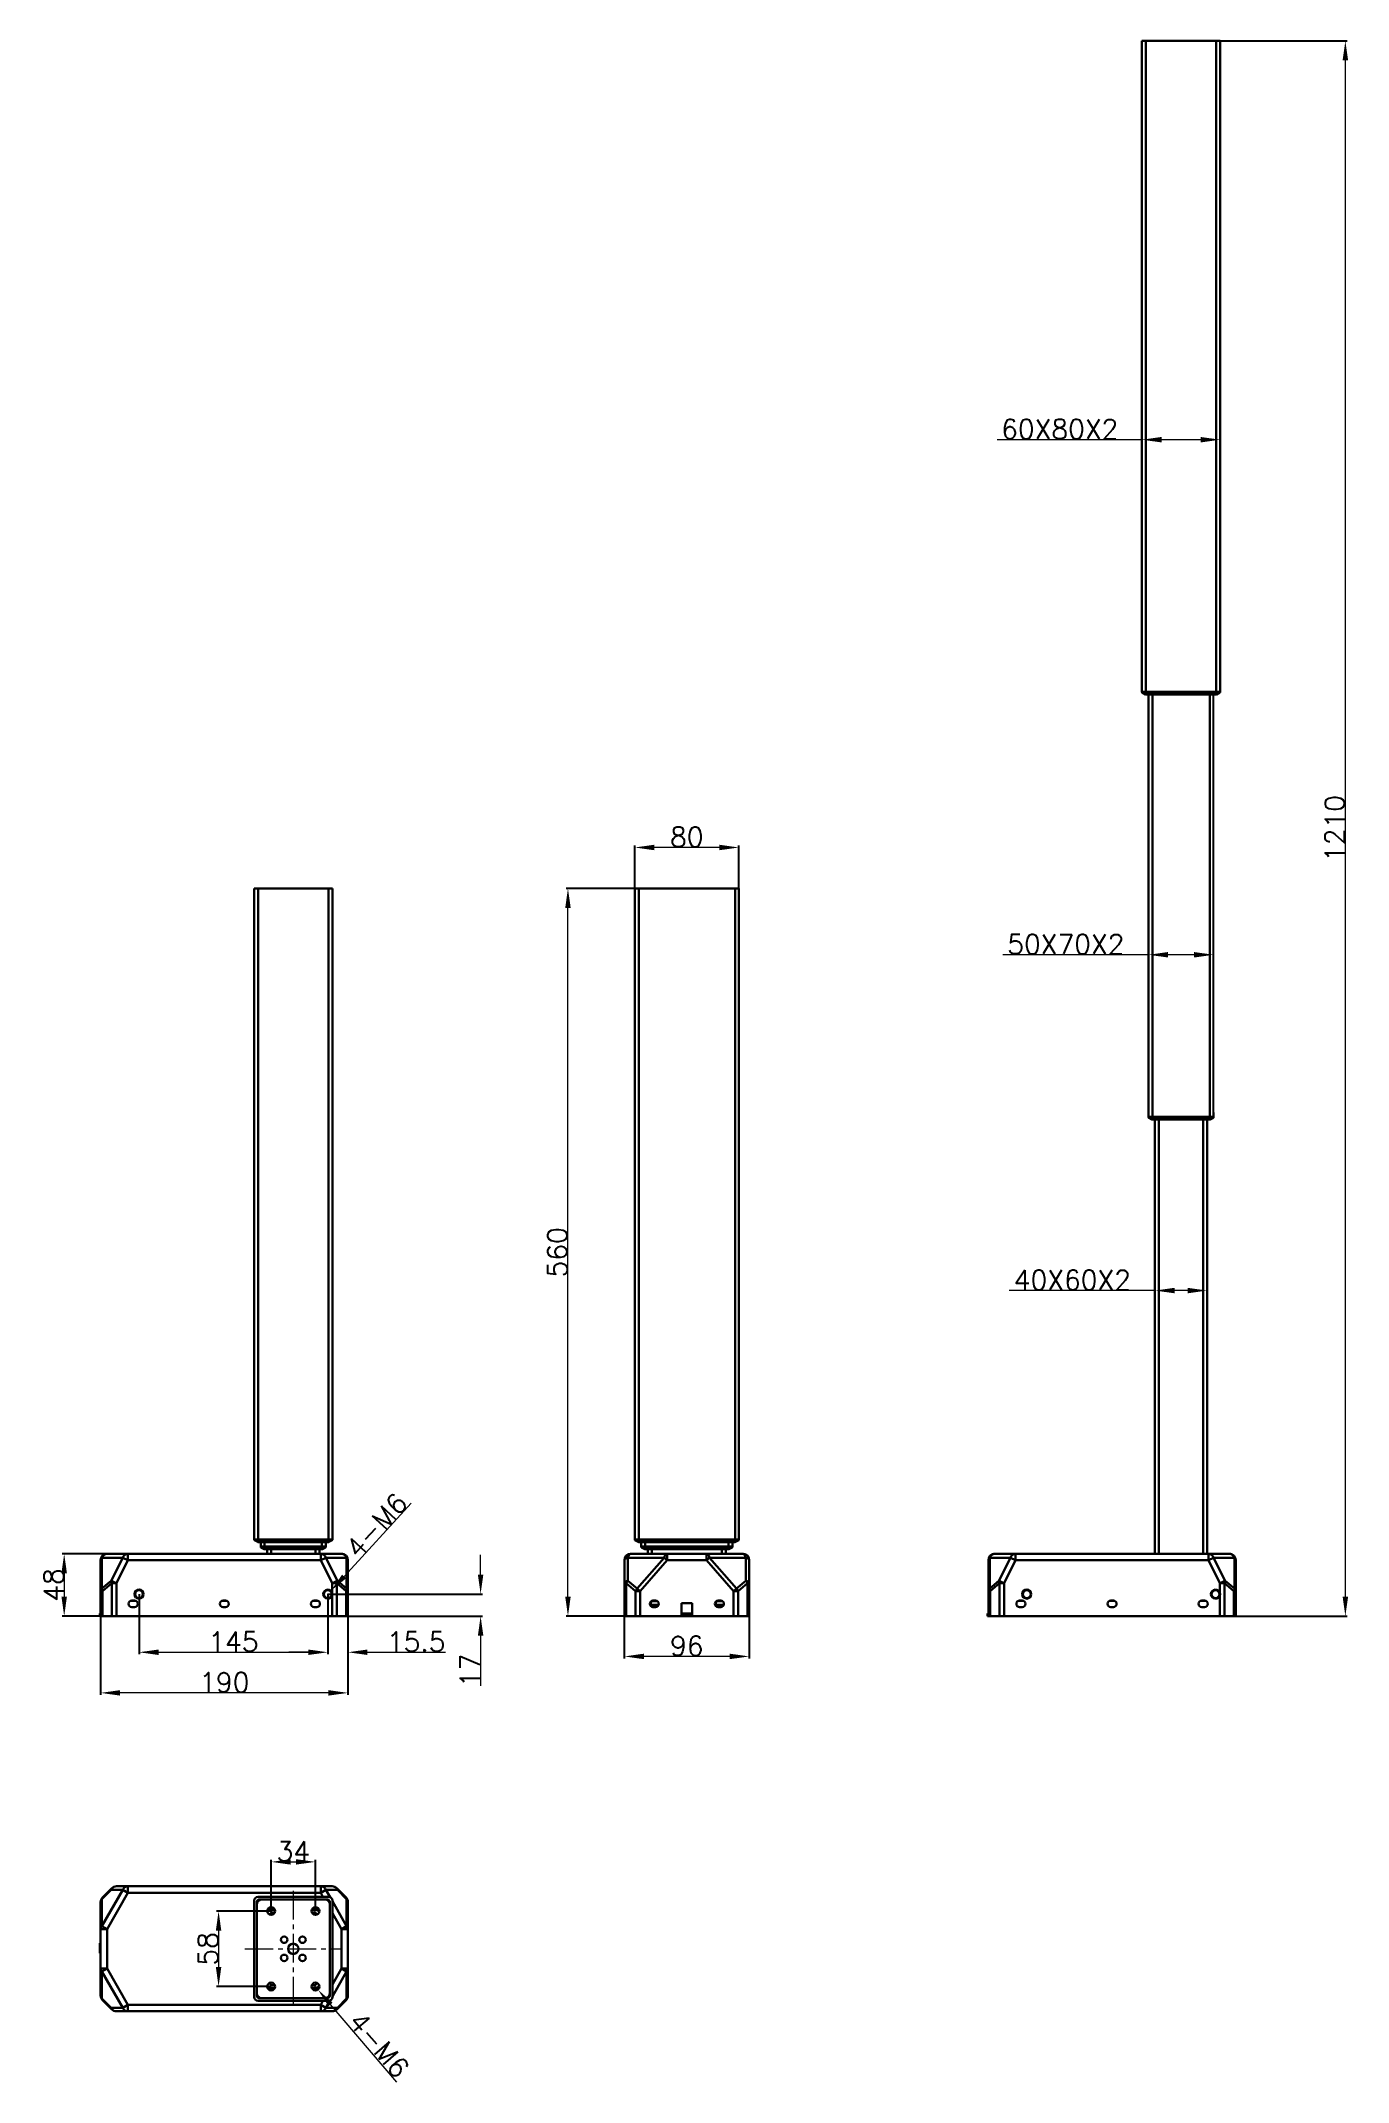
# Model space of a CAD drawing. Extents: x -843 to 161, y 112 to 1680.
import ezdxf

# ---------------------------------------------------------------- set-up
doc = ezdxf.new("R2010")
doc.units = 0
doc.header["$LTSCALE"] = 23.1
doc.header["$PDMODE"] = 3
doc.header["$PDSIZE"] = 0.3125
doc.linetypes.add('CENTER2', pattern=[28.575, 19.05, -3.175, 3.175, -3.175])
doc.layers.get('0').update_dxf_attribs({"linetype": 'CONTINUOUS'})
doc.layers.get('Defpoints').update_dxf_attribs({"linetype": 'CONTINUOUS'})
for name, color, linetype in [('3中心线层', 1, 'CENTER2'), ('PRT0003_1_1_DXF_CONTINUOUS_LINE', 7, 'CONTINUOUS'), ('PRT0004_1_1_DXF_CONTINUOUS_LINE', 7, 'CONTINUOUS'), ('PRT0005_1_1_DXF_CONTINUOUS_LINE', 7, 'CONTINUOUS'), ('PRT0006_1_1_DXF_CONTINUOUS_LINE', 7, 'CONTINUOUS'), ('PRT0007_1_1_DXF_CONTINUOUS_LINE', 7, 'CONTINUOUS'), ('PRT0008_1_1_DXF_CONTINUOUS_LINE', 7, 'CONTINUOUS'), ('PRT1225_1_1_DXF_CONTINUOUS_LINE', 7, 'CONTINUOUS'), ('PRT1228_1_1_DXF_CONTINUOUS_LINE', 7, 'CONTINUOUS')]:
    doc.layers.add(name, color=color, linetype=linetype)
doc.styles.get("Standard").update_dxf_attribs({"font": 'romans.shx', "height": 15})
doc.dimstyles.get("Standard").update_dxf_attribs({"dimtxt": 15, "dimasz": 15, "dimexe": 1.5, "dimexo": 0, "dimtad": 1, "dimdsep": 46, "dimtxsty": 'Standard', "dimblk": '_ARROW_FILLED', "dimcen": 0.09, "dimadec": 0, "dimazin": 2, "dimtol": 1, "dimtp": 0.01, "dimtm": 0.01, "dimtfac": 1, "dimtofl": 0, "dimtmove": 0, "dimatfit": 3, "dimldrblk": '_ARROW_FILLED', "dimfxl": 1, "dimtolj": 1, "dimlwd": 15, "dimarcsym": 0})

msp = doc.modelspace()

# ---------------------------------------------------------------- blocks, each defined once
blk = doc.blocks.new('_ARROW_FILLED')
at = {"color": 0, "linetype": 'ByBlock'}
blk.add_solid([(0, 0), (-1, 0.14), (-1, -0.14)], dxfattribs=at)
blk = doc.blocks.new('*D17')
at = {"color": 0, "lineweight": -2}
for p, q in [((-395.2, 491.7), (-395.2, 437.8)), ((-299.2, 491.7), (-299.2, 437.8))]:
    blk.add_line(p, q, dxfattribs=at)
at = {"color": 0, "linetype": 'ByBlock', "lineweight": 15}
blk.add_line((-314.2, 439.3), (-380.2, 439.3), dxfattribs=at)
at = {"layer": 'Defpoints', "color": 0}
for p in [(-395.2, 491.7), (-299.2, 491.7), (-395.2, 439.3)]:
    blk.add_point(p, dxfattribs=at)
at = {"color": 0, "lineweight": 15, "xscale": 15, "yscale": 15, "zscale": 15, "rotation": 180}
blk.add_blockref('_ARROW_FILLED', (-395.2, 439.3), dxfattribs=at)
at = {"color": 0, "lineweight": 15, "xscale": 15, "yscale": 15, "zscale": 15}
blk.add_blockref('_ARROW_FILLED', (-299.2, 439.3), dxfattribs=at)
at = {"color": 0, "lineweight": 15, "insert": (-347.2, 447.4), "char_height": 15, "attachment_point": 5}
blk.add_mtext('\\A1;96', dxfattribs=at)
blk = doc.blocks.new('*D22')
at = {"color": 0, "lineweight": -2}
for p, q in [((-357.6, 1029.2), (-440, 1029.2)), ((-357.6, 470.2), (-440, 470.2))]:
    blk.add_line(p, q, dxfattribs=at)
at = {"color": 0, "linetype": 'ByBlock', "lineweight": 15}
blk.add_line((-438.5, 485.2), (-438.5, 1014.2), dxfattribs=at)
at = {"layer": 'Defpoints', "color": 0}
for p in [(-438.5, 1029.2), (-357.6, 1029.2), (-357.6, 470.2)]:
    blk.add_point(p, dxfattribs=at)
at = {"color": 0, "lineweight": 15, "xscale": 15, "yscale": 15, "zscale": 15}
for p, rotation in [((-438.5, 1029.2), 90), ((-438.5, 470.2), 270)]:
    blk.add_blockref('_ARROW_FILLED', p, dxfattribs=dict(at, rotation=rotation))
at = {"color": 0, "lineweight": 15, "insert": (-446.7, 749.7), "char_height": 15, "attachment_point": 5, "rotation": 90}
blk.add_mtext('\\A1;560', dxfattribs=at)
blk = doc.blocks.new('*D29')
at = {"color": 0, "lineweight": -2}
for p, q in [((-716.9, 518.2), (-827, 518.2)), ((-716.9, 470.2), (-827, 470.2))]:
    blk.add_line(p, q, dxfattribs=at)
at = {"color": 0, "linetype": 'ByBlock', "lineweight": 15}
blk.add_line((-825.5, 503.2), (-825.5, 485.2), dxfattribs=at)
at = {"layer": 'Defpoints', "color": 0}
for p in [(-716.9, 518.2), (-825.5, 470.2), (-716.9, 470.2)]:
    blk.add_point(p, dxfattribs=at)
at = {"color": 0, "lineweight": 15, "xscale": 15, "yscale": 15, "zscale": 15}
for p, rotation in [((-825.5, 518.2), 90), ((-825.5, 470.2), 270)]:
    blk.add_blockref('_ARROW_FILLED', p, dxfattribs=dict(at, rotation=rotation))
at = {"color": 0, "lineweight": 15, "insert": (-833.6, 494.2), "char_height": 15, "attachment_point": 5, "rotation": 90}
blk.add_mtext('\\A1;48', dxfattribs=at)
blk = doc.blocks.new('*D30')
at = {"color": 0, "lineweight": -2}
for p, q in [((-797.5, 482.6), (-797.5, 409.8)), ((-607.5, 482.6), (-607.5, 409.8))]:
    blk.add_line(p, q, dxfattribs=at)
at = {"color": 0, "linetype": 'ByBlock', "lineweight": 15}
blk.add_line((-622.5, 411.3), (-782.5, 411.3), dxfattribs=at)
at = {"layer": 'Defpoints', "color": 0}
for p in [(-797.5, 482.6), (-607.5, 482.6), (-797.5, 411.3)]:
    blk.add_point(p, dxfattribs=at)
at = {"color": 0, "lineweight": 15, "xscale": 15, "yscale": 15, "zscale": 15}
for p, rotation in [((-797.5, 411.3), 180), ((-607.5, 411.3), 360)]:
    blk.add_blockref('_ARROW_FILLED', p, dxfattribs=dict(at, rotation=rotation))
at = {"color": 0, "lineweight": 15, "insert": (-702.5, 419.4), "char_height": 15, "attachment_point": 5}
blk.add_mtext('\\A1;190', dxfattribs=at)
blk = doc.blocks.new('*D31')
at = {"color": 0, "lineweight": -2}
for p, q in [((-768, 487.2), (-768, 441)), ((-623, 487.2), (-623, 441))]:
    blk.add_line(p, q, dxfattribs=at)
at = {"color": 0, "linetype": 'ByBlock', "lineweight": 15}
blk.add_line((-753, 442.5), (-638, 442.5), dxfattribs=at)
at = {"layer": 'Defpoints', "color": 0}
for p in [(-768, 487.2), (-623, 487.2), (-623, 442.5)]:
    blk.add_point(p, dxfattribs=at)
at = {"color": 0, "lineweight": 15, "xscale": 15, "yscale": 15, "zscale": 15, "rotation": 180}
blk.add_blockref('_ARROW_FILLED', (-768, 442.5), dxfattribs=at)
at = {"color": 0, "lineweight": 15, "xscale": 15, "yscale": 15, "zscale": 15}
blk.add_blockref('_ARROW_FILLED', (-623, 442.5), dxfattribs=at)
at = {"color": 0, "lineweight": 15, "insert": (-695.5, 450.6), "char_height": 15, "attachment_point": 5}
blk.add_mtext('\\A1;145', dxfattribs=at)
blk = doc.blocks.new('*D32')
at = {"color": 0, "linetype": 'ByBlock', "lineweight": 15}
blk.add_line((-558.9, 556.9), (-610.5, 500.8), dxfattribs=at)
at = {"color": 0, "linetype": 'ByBlock', "lineweight": -2}
for p, q in [((-623.1, 487.2), (-622.9, 487.2)), ((-623, 487.1), (-623, 487.2))]:
    blk.add_line(p, q, dxfattribs=at)
at = {"layer": 'Defpoints', "color": 0}
for p in [(-620.6, 489.7), (-625.4, 484.6)]:
    blk.add_point(p, dxfattribs=at)
at = {"color": 0, "lineweight": 15, "xscale": 15, "yscale": 15, "zscale": 15, "rotation": 227.417064705772}
blk.add_blockref('_ARROW_FILLED', (-620.6, 489.7), dxfattribs=at)
at = {"color": 0, "lineweight": 15, "insert": (-585.6, 539.9), "char_height": 15, "attachment_point": 5, "rotation": 47.4171}
blk.add_mtext('\\A1;4-M6', dxfattribs=at)
blk = doc.blocks.new('*D33')
at = {"color": 0, "lineweight": -2}
for p, q in [((-623, 487.1), (-623, 441)), ((-607.5, 487.1), (-607.5, 441))]:
    blk.add_line(p, q, dxfattribs=at)
at = {"color": 0, "linetype": 'ByBlock', "lineweight": 15}
for p, q in [((-638, 442.5), (-653, 442.5)), ((-592.5, 442.5), (-532.7, 442.5))]:
    blk.add_line(p, q, dxfattribs=at)
at = {"layer": 'Defpoints', "color": 0}
for p in [(-623, 487.1), (-607.5, 487.1), (-607.5, 442.5)]:
    blk.add_point(p, dxfattribs=at)
at = {"color": 0, "lineweight": 15, "xscale": 15, "yscale": 15, "zscale": 15}
blk.add_blockref('_ARROW_FILLED', (-623, 442.5), dxfattribs=at)
at = {"color": 0, "lineweight": 15, "xscale": 15, "yscale": 15, "zscale": 15, "rotation": 180}
blk.add_blockref('_ARROW_FILLED', (-607.5, 442.5), dxfattribs=at)
at = {"color": 0, "lineweight": 15, "insert": (-555.1, 450.6), "char_height": 15, "attachment_point": 5}
blk.add_mtext('\\A1;15.5', dxfattribs=at)
blk = doc.blocks.new('*D34')
at = {"color": 0, "linetype": 'ByBlock', "lineweight": 15}
for p, q in [((-505.6, 502.2), (-505.6, 517.2)), ((-505.6, 455.2), (-505.6, 416.8))]:
    blk.add_line(p, q, dxfattribs=at)
at = {"color": 0, "lineweight": -2}
for p, q in [((-623, 487.2), (-504.1, 487.2)), ((-623, 470.2), (-504.1, 470.2))]:
    blk.add_line(p, q, dxfattribs=at)
at = {"layer": 'Defpoints', "color": 0}
for p in [(-623, 487.2), (-623, 470.2), (-505.6, 470.2)]:
    blk.add_point(p, dxfattribs=at)
at = {"color": 0, "lineweight": 15, "xscale": 15, "yscale": 15, "zscale": 15}
for p, rotation in [((-505.6, 487.2), 270), ((-505.6, 470.2), 90)]:
    blk.add_blockref('_ARROW_FILLED', p, dxfattribs=dict(at, rotation=rotation))
at = {"color": 0, "lineweight": 15, "insert": (-513.7, 428.5), "char_height": 15, "attachment_point": 5, "rotation": 90}
blk.add_mtext('\\A1;17', dxfattribs=at)
blk = doc.blocks.new('*D35')
at = {"color": 0, "lineweight": -2}
for p, q in [((-666.5, 243.7), (-708.4, 243.7)), ((-666.5, 185.7), (-708.4, 185.7))]:
    blk.add_line(p, q, dxfattribs=at)
at = {"color": 0, "linetype": 'ByBlock', "lineweight": 15}
blk.add_line((-706.9, 228.7), (-706.9, 200.7), dxfattribs=at)
at = {"layer": 'Defpoints', "color": 0}
for p in [(-666.5, 243.7), (-706.9, 185.7), (-666.5, 185.7)]:
    blk.add_point(p, dxfattribs=at)
at = {"color": 0, "lineweight": 15, "xscale": 15, "yscale": 15, "zscale": 15}
for p, rotation in [((-706.9, 243.7), 90), ((-706.9, 185.7), 270)]:
    blk.add_blockref('_ARROW_FILLED', p, dxfattribs=dict(at, rotation=rotation))
at = {"color": 0, "lineweight": 15, "insert": (-715, 214.7), "char_height": 15, "attachment_point": 5, "rotation": 90}
blk.add_mtext('\\A1;58', dxfattribs=at)
blk = doc.blocks.new('*D36')
at = {"color": 0, "lineweight": -2}
for p, q in [((-666.5, 243.7), (-666.5, 283)), ((-632.5, 243.7), (-632.5, 283))]:
    blk.add_line(p, q, dxfattribs=at)
at = {"color": 0, "linetype": 'ByBlock', "lineweight": 15}
blk.add_line((-651.5, 281.5), (-647.5, 281.5), dxfattribs=at)
at = {"layer": 'Defpoints', "color": 0}
for p in [(-632.5, 281.5), (-666.5, 243.7), (-632.5, 243.7)]:
    blk.add_point(p, dxfattribs=at)
at = {"color": 0, "lineweight": 15, "xscale": 15, "yscale": 15, "zscale": 15, "rotation": 180}
blk.add_blockref('_ARROW_FILLED', (-666.5, 281.5), dxfattribs=at)
at = {"color": 0, "lineweight": 15, "xscale": 15, "yscale": 15, "zscale": 15}
blk.add_blockref('_ARROW_FILLED', (-632.5, 281.5), dxfattribs=at)
at = {"color": 0, "lineweight": 15, "insert": (-649.5, 289.6), "char_height": 15, "attachment_point": 5}
blk.add_mtext('\\A1;34', dxfattribs=at)
blk = doc.blocks.new('*D37')
at = {"color": 0, "linetype": 'ByBlock', "lineweight": -2}
for p, q in [((-632.6, 185.7), (-632.4, 185.7)), ((-632.5, 185.6), (-632.5, 185.8))]:
    blk.add_line(p, q, dxfattribs=at)
at = {"color": 0, "linetype": 'ByBlock', "lineweight": 15}
blk.add_line((-570, 112.3), (-620.8, 172), dxfattribs=at)
at = {"layer": 'Defpoints', "color": 0}
for p in [(-634.4, 188), (-630.6, 183.4)]:
    blk.add_point(p, dxfattribs=at)
at = {"color": 0, "lineweight": 15, "xscale": 15, "yscale": 15, "zscale": 15, "rotation": 130.4091055768884}
blk.add_blockref('_ARROW_FILLED', (-630.6, 183.4), dxfattribs=at)
at = {"color": 0, "lineweight": 15, "insert": (-583.6, 140.9), "char_height": 15, "attachment_point": 5, "rotation": 310.4091}
blk.add_mtext('\\A1;{4-M6}', dxfattribs=at)
blk = doc.blocks.new('*D67')
at = {"color": 0, "lineweight": -2}
for p, q in [((12.5, 703.2), (12.5, 721.8)), ((52.5, 703.2), (52.5, 721.8))]:
    blk.add_line(p, q, dxfattribs=at)
at = {"color": 0, "linetype": 'ByBlock', "lineweight": 15}
for p, q in [((12.5, 720.3), (-99.5, 720.3)), ((37.5, 720.3), (27.5, 720.3))]:
    blk.add_line(p, q, dxfattribs=at)
at = {"layer": 'Defpoints', "color": 0}
for p in [(12.5, 720.3), (12.5, 703.2), (52.5, 703.2)]:
    blk.add_point(p, dxfattribs=at)
at = {"color": 0, "lineweight": 15, "xscale": 15, "yscale": 15, "zscale": 15, "rotation": 180}
blk.add_blockref('_ARROW_FILLED', (12.5, 720.3), dxfattribs=at)
at = {"color": 0, "lineweight": 15, "xscale": 15, "yscale": 15, "zscale": 15}
blk.add_blockref('_ARROW_FILLED', (52.5, 720.3), dxfattribs=at)
at = {"color": 0, "insert": (-51, 728.4), "char_height": 15, "attachment_point": 5}
blk.add_mtext('\\A1;40X60X2', dxfattribs=at)
blk = doc.blocks.new('*D71')
at = {"color": 0, "linetype": 'ByBlock', "lineweight": 15}
for p, q in [((7.5, 978.2), (-104.5, 978.2)), ((42.5, 978.2), (22.5, 978.2))]:
    blk.add_line(p, q, dxfattribs=at)
at = {"color": 0, "lineweight": -2}
for p, q in [((7.5, 926.4), (7.5, 979.7)), ((57.5, 926.4), (57.5, 979.7))]:
    blk.add_line(p, q, dxfattribs=at)
at = {"layer": 'Defpoints', "color": 0}
for p in [(7.5, 978.2), (7.5, 926.4), (57.5, 926.4)]:
    blk.add_point(p, dxfattribs=at)
at = {"color": 0, "lineweight": 15, "xscale": 15, "yscale": 15, "zscale": 15, "rotation": 180}
blk.add_blockref('_ARROW_FILLED', (7.5, 978.2), dxfattribs=at)
at = {"color": 0, "lineweight": 15, "xscale": 15, "yscale": 15, "zscale": 15}
blk.add_blockref('_ARROW_FILLED', (57.5, 978.2), dxfattribs=at)
at = {"color": 0, "insert": (-56, 986.3), "char_height": 15, "attachment_point": 5}
blk.add_mtext('\\A1;50X70X2', dxfattribs=at)
blk = doc.blocks.new('*D72')
at = {"color": 0, "linetype": 'ByBlock', "lineweight": 15}
for p, q in [((2.5, 1373.8), (-108.8, 1373.8)), ((47.5, 1373.8), (17.5, 1373.8))]:
    blk.add_line(p, q, dxfattribs=at)
at = {"color": 0, "lineweight": -2}
for p, q in [((2.5, 1373.8), (2.5, 1375.3)), ((62.5, 1373.8), (62.5, 1375.3))]:
    blk.add_line(p, q, dxfattribs=at)
at = {"layer": 'Defpoints', "color": 0}
for p in [(2.5, 1373.8), (2.5, 1373.8), (62.5, 1373.8)]:
    blk.add_point(p, dxfattribs=at)
at = {"color": 0, "lineweight": 15, "xscale": 15, "yscale": 15, "zscale": 15, "rotation": 180}
blk.add_blockref('_ARROW_FILLED', (2.5, 1373.8), dxfattribs=at)
at = {"color": 0, "lineweight": 15, "xscale": 15, "yscale": 15, "zscale": 15}
blk.add_blockref('_ARROW_FILLED', (62.5, 1373.8), dxfattribs=at)
at = {"color": 0, "insert": (-60.7, 1381.9), "char_height": 15, "attachment_point": 5}
blk.add_mtext('\\A1;60X80X2', dxfattribs=at)
blk = doc.blocks.new('*D73')
at = {"color": 0, "lineweight": -2}
for p, q in [((17, 1680.2), (160.2, 1680.2)), ((17, 470.2), (160.2, 470.2))]:
    blk.add_line(p, q, dxfattribs=at)
at = {"color": 0, "linetype": 'ByBlock', "lineweight": 15}
blk.add_line((158.7, 485.2), (158.7, 1665.2), dxfattribs=at)
at = {"layer": 'Defpoints', "color": 0}
for p in [(17, 1680.2), (158.7, 1680.2), (17, 470.2)]:
    blk.add_point(p, dxfattribs=at)
at = {"color": 0, "lineweight": 15, "xscale": 15, "yscale": 15, "zscale": 15}
for p, rotation in [((158.7, 1680.2), 90), ((158.7, 470.2), 270)]:
    blk.add_blockref('_ARROW_FILLED', p, dxfattribs=dict(at, rotation=rotation))
at = {"color": 0, "insert": (150.6, 1075.2), "char_height": 15, "attachment_point": 5, "rotation": 90}
blk.add_mtext('\\A1;1210', dxfattribs=at)
blk = doc.blocks.new('*D74')
at = {"color": 0, "lineweight": -2}
for p, q in [((-387.2, 1003.7), (-387.2, 1062.1)), ((-307.2, 1003.7), (-307.2, 1062.1))]:
    blk.add_line(p, q, dxfattribs=at)
at = {"color": 0, "linetype": 'ByBlock', "lineweight": 15}
blk.add_line((-322.2, 1060.6), (-372.2, 1060.6), dxfattribs=at)
at = {"layer": 'Defpoints', "color": 0}
for p in [(-387.2, 1060.6), (-387.2, 1003.7), (-307.2, 1003.7)]:
    blk.add_point(p, dxfattribs=at)
at = {"color": 0, "lineweight": 15, "xscale": 15, "yscale": 15, "zscale": 15, "rotation": 180}
blk.add_blockref('_ARROW_FILLED', (-387.2, 1060.6), dxfattribs=at)
at = {"color": 0, "lineweight": 15, "xscale": 15, "yscale": 15, "zscale": 15}
blk.add_blockref('_ARROW_FILLED', (-307.2, 1060.6), dxfattribs=at)
at = {"color": 0, "lineweight": 15, "insert": (-347.2, 1068.7), "char_height": 15, "attachment_point": 5}
blk.add_mtext('\\A1;80', dxfattribs=at)

# ---------------------------------------------------------------- dimensions: what is measured, and where the dimension line sits
dim = msp.add_linear_dim(base=(158.727, 1680.155), p1=(16.989, 470.155), p2=(16.989, 1680.155), angle=90, dimstyle='Standard', override={"dimpost": '<>', "dimblk": '_ARROW_FILLED', "dimtol": 0})
dim.commit()
dim.dimension.update_dxf_attribs({"geometry": '*D73', "text_midpoint": (150.602, 1075.155)})
for base, p1, p2, text, picture, middle in [((2.464, 1373.813), (62.464, 1373.813), (2.464, 1373.813), '<>X80X2', '*D72', (-60.661, 1381.938)), ((7.464, 978.177), (57.464, 926.354), (7.464, 926.354), '<>X70X2', '*D71', (-56.018, 986.302)), ((12.464, 720.3), (52.464, 703.158), (12.464, 703.158), '<>X60X2', '*D67', (-51.018, 728.425))]:
    dim = msp.add_linear_dim(base=base, p1=p1, p2=p2, text=text, dimstyle='Standard', override={"dimgap": 0.625, "dimtad": 1, "dimjust": 0, "dimdec": 2, "dimlfac": 1, "dimpost": '<>', "dimse1": 0, "dimse2": 0, "dimsd1": 0, "dimsd2": 0, "dimtol": 0, "dimlim": 0, "dimtofl": 0})
    dim.commit()
    dim.dimension.update_dxf_attribs({"geometry": picture, "text_midpoint": middle})
at = {"lineweight": 15}
for base, p1, p2, override, picture, middle in [((-387.174, 1060.618), (-307.174, 1003.674), (-387.174, 1003.674), {"dimpost": '<>', "dimblk": '_ARROW_FILLED', "dimtol": 0}, '*D74', (-347.174, 1068.743)), ((-395.174, 439.266), (-299.174, 491.655), (-395.174, 491.655), {"dimgap": 0.625, "dimtad": 1, "dimjust": 0, "dimdec": 2, "dimlfac": 1, "dimpost": '<>', "dimse1": 0, "dimse2": 0, "dimsd1": 0, "dimsd2": 0, "dimtol": 0, "dimlim": 0, "dimtofl": 0}, '*D17', (-347.174, 447.391)), ((-632.496, 281.521), (-666.496, 243.733), (-632.496, 243.733), {"dimpost": '<>', "dimblk": '_ARROW_FILLED', "dimtol": 0}, '*D36', (-649.496, 289.646))]:
    dim = msp.add_linear_dim(base=base, p1=p1, p2=p2, dimstyle='Standard', override=override, dxfattribs=at)
    dim.commit()
    dim.dimension.update_dxf_attribs({"geometry": picture, "text_midpoint": middle})
dim = msp.add_linear_dim(base=(-438.543, 1029.155), p1=(-357.64, 470.155), p2=(-357.64, 1029.155), angle=90, text='560', dimstyle='Standard', override={"dimgap": 0.625, "dimtad": 1, "dimjust": 0, "dimdec": 2, "dimlfac": 1, "dimpost": '<>', "dimblk": '_ARROW_FILLED', "dimse1": 0, "dimse2": 0, "dimsd1": 0, "dimsd2": 0, "dimtol": 0, "dimlim": 0, "dimtofl": 0}, dxfattribs=at)
dim.commit()
dim.dimension.update_dxf_attribs({"geometry": '*D22', "text_midpoint": (-446.668, 749.655)})
for p1, p2, text, override, picture, middle in [((-625.364, 484.578), (-620.627, 489.732), '4-M6', {"dimgap": 0.625, "dimtad": 1, "dimtih": 0, "dimtoh": 0, "dimdec": 2, "dimlfac": 1, "dimpost": '<>', "dimcen": 0.09, "dimse1": 0, "dimse2": 0, "dimsd1": 0, "dimsd2": 0, "dimtol": 0, "dimlim": 0, "dimtp": 0.01, "dimtm": 0.01, "dimtdec": 2, "dimtix": 0, "dimtofl": 0, "dimatfit": 3}, '*D32', (-591.492, 521.435)), ((-634.44, 188.018), (-630.551, 183.449), '{4-M6}', {"dimtxsty": 'Standard'}, '*D37', (-589.836, 135.625))]:
    dim = msp.add_diameter_dim_2p(p1=p1, p2=p2, text=text, dimstyle='Standard', override=override, dxfattribs=at)
    dim.commit()
    dim.dimension.update_dxf_attribs({"geometry": picture, "text_midpoint": middle, "dimtype": 163})
for base, p1, p2, angle, picture, middle in [((-825.487, 470.155), (-716.898, 518.155), (-716.898, 470.155), 90, '*D29', (-833.612, 494.155)), ((-505.572, 470.155), (-622.996, 487.155), (-622.996, 470.155), 90, '*D34', (-513.697, 428.458)), ((-622.996, 442.512), (-767.996, 487.155), (-622.996, 487.155), 180, '*D31', (-695.496, 450.637)), ((-607.496, 442.512), (-622.996, 487.065), (-607.496, 487.065), 180, '*D33', (-555.085, 450.637)), ((-797.496, 411.303), (-607.496, 482.63), (-797.496, 482.63), 180, '*D30', (-702.496, 419.428)), ((-706.921, 185.733), (-666.496, 243.733), (-666.496, 185.733), 90, '*D35', (-715.046, 214.733))]:
    dim = msp.add_linear_dim(base=base, p1=p1, p2=p2, angle=angle, dimstyle='Standard', override={"dimpost": '<>', "dimblk": '_ARROW_FILLED', "dimtol": 0}, dxfattribs=at)
    dim.commit()
    dim.dimension.update_dxf_attribs({"geometry": picture, "text_midpoint": middle})

# ---------------------------------------------------------------- linework, layer by layer
at = {"lineweight": 30}
for p, q in [((7.464, 857.155), (7.464, 1178.191)), ((10.464, 857.155), (10.464, 1178.191)), ((54.464, 857.155), (54.464, 1178.191)), ((12.464, 521.655), (12.464, 851.691)), ((15.464, 521.655), (15.464, 851.691)), ((49.464, 521.655), (49.464, 851.691)), ((52.464, 521.655), (52.464, 851.691))]:
    msp.add_line(p, q, dxfattribs=at)
msp.add_line((57.464, 855.244), (57.464, 1178.191))
at = {"layer": '3中心线层', "lineweight": 15, "ltscale": 0.05}
for p, q in [((-649.496, 259.167), (-649.496, 169.049)), ((-686.855, 214.733), (-612.496, 214.733))]:
    msp.add_line(p, q, dxfattribs=at)
at = {"layer": 'PRT0003_1_1_DXF_CONTINUOUS_LINE', "color": 7, "linetype": 'Continuous', "lineweight": 30}
for p, q in [((2.464, 1180.155), (62.464, 1180.155)), ((2.464, 1180.155), (2.464, 1179.833)), ((62.464, 1179.833), (2.464, 1179.833)), ((2.62, 1179.569), (62.308, 1179.569)), ((2.62, 1179.569), (5.147, 1178.191)), ((59.781, 1178.191), (5.147, 1178.191)), ((59.638, 1178.155), (5.29, 1178.155)), ((5.464, 1178.155), (5.464, 1180.155)), ((59.464, 1180.155), (59.464, 1178.155)), ((59.781, 1178.191), (62.308, 1179.569)), ((62.464, 1179.833), (62.464, 1180.155)), ((-679.496, 529.155), (-619.496, 529.155)), ((-679.496, 529.155), (-679.496, 528.833)), ((-619.496, 528.833), (-679.496, 528.833)), ((-679.339, 528.569), (-619.652, 528.569)), ((-679.339, 528.569), (-676.813, 527.191)), ((-622.178, 527.191), (-676.813, 527.191)), ((-622.322, 527.155), (-676.669, 527.155)), ((-676.496, 527.155), (-676.496, 529.155)), ((-622.496, 529.155), (-622.496, 527.155)), ((-622.178, 527.191), (-619.652, 528.569)), ((-619.496, 528.833), (-619.496, 529.155)), ((-307.174, 529.155), (-387.174, 529.155)), ((-387.174, 528.833), (-387.174, 529.155)), ((-387.174, 528.833), (-307.174, 528.833)), ((-307.33, 528.569), (-387.017, 528.569)), ((-384.491, 527.191), (-387.017, 528.569)), ((-384.491, 527.191), (-309.857, 527.191)), ((-384.347, 527.155), (-310, 527.155)), ((-384.174, 529.155), (-384.174, 527.155)), ((-310.174, 527.155), (-310.174, 529.155)), ((-307.33, 528.569), (-309.857, 527.191)), ((-307.174, 529.155), (-307.174, 528.833))]:
    msp.add_line(p, q, dxfattribs=at)
for centre, start, end in [((2.764, 1179.833), 180, 241.38954), ((5.29, 1178.455), 241.38954, 270), ((59.638, 1178.455), 270, 298.61046), ((62.164, 1179.833), 298.61046, 0), ((-679.196, 528.833), 180, 241.38954), ((-676.669, 527.455), 241.38954, 270), ((-622.322, 527.455), 270, 298.61046), ((-619.796, 528.833), 298.61046, 0), ((-386.874, 528.833), 180, 241.38954), ((-384.347, 527.455), 241.38954, 270), ((-310, 527.455), 270, 298.61046), ((-307.474, 528.833), 298.61046, 0)]:
    msp.add_arc(centre, 0.3, start, end, dxfattribs=at)
at = {"layer": 'PRT0004_1_1_DXF_CONTINUOUS_LINE', "color": 7, "linetype": 'Continuous', "lineweight": 30}
for p, q in [((7.464, 857.155), (7.464, 853.333)), ((57.464, 853.655), (7.464, 853.655)), ((10.464, 851.691), (10.464, 857.155)), ((54.464, 857.155), (54.464, 853.333)), ((57.464, 853.333), (57.464, 857.155)), ((-674.496, 527.155), (-674.496, 523.655)), ((-624.496, 523.655), (-674.496, 523.655)), ((-671.496, 523.655), (-671.496, 527.155)), ((-627.496, 527.155), (-627.496, 523.655)), ((-624.496, 523.655), (-624.496, 527.155)), ((-382.174, 523.655), (-382.174, 527.155)), ((-382.174, 523.655), (-312.174, 523.655)), ((-379.174, 527.155), (-379.174, 523.655)), ((-315.174, 523.655), (-315.174, 527.155)), ((-312.174, 527.155), (-312.174, 523.655))]:
    msp.add_line(p, q, dxfattribs=at)
at = {"layer": 'PRT0005_1_1_DXF_CONTINUOUS_LINE', "color": 7, "linetype": 'Continuous', "lineweight": 30}
for p, q in [((7.464, 853.655), (57.464, 853.655)), ((7.464, 853.655), (7.464, 853.333)), ((57.464, 853.333), (7.464, 853.333)), ((7.62, 853.069), (57.308, 853.069)), ((7.62, 853.069), (10.147, 851.691)), ((54.781, 851.691), (10.147, 851.691)), ((54.638, 851.655), (10.29, 851.655)), ((10.464, 851.655), (10.464, 853.655)), ((54.464, 853.655), (54.464, 851.655)), ((54.781, 851.691), (57.308, 853.069)), ((57.464, 853.333), (57.464, 853.655)), ((-674.496, 523.655), (-624.496, 523.655)), ((-674.496, 523.655), (-674.496, 523.333)), ((-624.496, 523.333), (-674.496, 523.333)), ((-674.339, 523.069), (-624.652, 523.069)), ((-674.339, 523.069), (-671.813, 521.691)), ((-627.178, 521.691), (-671.813, 521.691)), ((-627.322, 521.655), (-671.669, 521.655)), ((-671.496, 521.655), (-671.496, 523.655)), ((-627.496, 523.655), (-627.496, 521.655)), ((-627.178, 521.691), (-624.652, 523.069)), ((-624.496, 523.333), (-624.496, 523.655)), ((-312.174, 523.655), (-382.174, 523.655)), ((-382.174, 523.333), (-382.174, 523.655)), ((-382.174, 523.333), (-312.174, 523.333)), ((-312.33, 523.069), (-382.017, 523.069)), ((-379.491, 521.691), (-382.017, 523.069)), ((-379.491, 521.691), (-314.857, 521.691)), ((-379.347, 521.655), (-315, 521.655)), ((-379.174, 523.655), (-379.174, 521.655)), ((-315.174, 521.655), (-315.174, 523.655)), ((-312.33, 523.069), (-314.857, 521.691)), ((-312.174, 523.655), (-312.174, 523.333)), ((-668.496, 245.233), (-668.496, 245.533)), ((-667.796, 245.533), (-668.496, 245.533)), ((-663.903, 245.233), (-668.496, 245.233)), ((-667.796, 246.333), (-667.496, 246.033)), ((-667.796, 246.333), (-667.796, 245.533)), ((-665.008, 246.333), (-667.796, 246.333)), ((-667.796, 245.533), (-667.496, 245.233)), ((-667.496, 245.233), (-667.496, 246.033)), ((-667.496, 246.033), (-664.576, 246.033)), ((-666.996, 245.233), (-666.996, 246.033)), ((-630.496, 245.233), (-635.087, 245.233)), ((-634.414, 246.033), (-631.496, 246.033)), ((-631.196, 246.333), (-633.983, 246.333)), ((-631.996, 246.033), (-631.996, 245.233)), ((-631.196, 246.333), (-631.496, 246.033)), ((-631.496, 246.033), (-631.496, 245.233)), ((-631.196, 245.533), (-631.496, 245.233)), ((-631.196, 245.533), (-631.196, 246.333)), ((-630.492, 245.533), (-631.196, 245.533)), ((-630.496, 245.533), (-630.496, 245.233)), ((-668.499, 183.933), (-667.796, 183.933)), ((-668.496, 183.933), (-668.496, 184.233)), ((-663.904, 184.233), (-668.496, 184.233)), ((-667.796, 183.933), (-667.496, 184.233)), ((-667.796, 183.933), (-667.796, 183.133)), ((-667.796, 183.133), (-667.496, 183.433)), ((-667.796, 183.133), (-665.008, 183.133)), ((-667.496, 183.433), (-667.496, 184.233)), ((-664.577, 183.433), (-667.496, 183.433)), ((-666.996, 183.433), (-666.996, 184.233)), ((-630.496, 184.233), (-635.088, 184.233)), ((-631.496, 183.433), (-634.415, 183.433)), ((-633.983, 183.133), (-631.196, 183.133)), ((-631.996, 184.233), (-631.996, 183.433)), ((-631.496, 184.233), (-631.496, 183.433)), ((-631.196, 183.933), (-631.496, 184.233)), ((-631.196, 183.133), (-631.496, 183.433)), ((-631.196, 183.133), (-631.196, 183.933)), ((-631.196, 183.933), (-630.492, 183.933)), ((-630.496, 184.233), (-630.496, 183.933))]:
    msp.add_line(p, q, dxfattribs=at)
for points in [[(-667.688, 246.226), (-667.652, 246.19), (-667.622, 246.159)], [(-667.688, 245.425), (-667.653, 245.39), (-667.622, 245.359)], [(-667.555, 246.092), (-667.528, 246.065), (-667.508, 246.046), (-667.497, 246.036), (-667.496, 246.033)], [(-667.555, 245.293), (-667.527, 245.266), (-667.508, 245.246), (-667.498, 245.235), (-667.496, 245.233)], [(-631.436, 246.093), (-631.464, 246.066), (-631.483, 246.046), (-631.493, 246.035), (-631.496, 246.033)], [(-631.436, 245.293), (-631.463, 245.265), (-631.483, 245.246), (-631.494, 245.236), (-631.496, 245.233)], [(-631.303, 246.225), (-631.338, 246.19), (-631.37, 246.159)], [(-631.303, 245.426), (-631.339, 245.39), (-631.37, 245.359)], [(-667.688, 184.041), (-667.652, 184.076), (-667.622, 184.107)], [(-667.688, 183.241), (-667.653, 183.277), (-667.622, 183.307)], [(-667.555, 184.174), (-667.528, 184.202), (-667.508, 184.221), (-667.497, 184.23), (-667.496, 184.233)], [(-667.555, 183.374), (-667.527, 183.401), (-667.508, 183.421), (-667.498, 183.431), (-667.496, 183.433)], [(-631.436, 184.174), (-631.464, 184.201), (-631.483, 184.221), (-631.493, 184.231), (-631.496, 184.233)], [(-631.436, 183.374), (-631.463, 183.402), (-631.483, 183.421), (-631.494, 183.43), (-631.496, 183.433)], [(-631.303, 183.241), (-631.339, 183.276), (-631.37, 183.307)], [(-631.303, 184.041), (-631.338, 184.077), (-631.369, 184.107)]]:
    msp.add_lwpolyline(points, dxfattribs=at)
for centre, radius, start, end in [((7.764, 853.333), 0.3, 180, 241.38954), ((10.29, 851.955), 0.3, 241.38954, 270), ((54.638, 851.955), 0.3, 270, 298.61046), ((57.164, 853.333), 0.3, 298.61046, 0), ((-674.196, 523.333), 0.3, 180, 241.38954), ((-671.669, 521.955), 0.3, 241.38954, 270), ((-627.322, 521.955), 0.3, 270, 298.61046), ((-624.796, 523.333), 0.3, 298.61046, 0), ((-381.874, 523.333), 0.3, 180, 241.38954), ((-379.347, 521.955), 0.3, 241.38954, 270), ((-315, 521.955), 0.3, 270, 298.61046), ((-312.474, 523.333), 0.3, 298.61046, 0), ((-668.496, 243.733), 1.5, 90, 117.240194), ((-668.496, 243.733), 1.8, 90.005862, 104.116674), ((-630.496, 243.733), 1.5, 62.811478, 90), ((-630.496, 243.733), 1.8, 75.834716, 89.887134), ((-668.496, 185.733), 1.5, 242.811478, 270), ((-668.496, 185.733), 1.8, 255.834349, 269.876919), ((-630.496, 185.733), 1.5, 270, 297.240194), ((-630.496, 185.733), 1.8, 270.122428, 284.120755)]:
    msp.add_arc(centre, radius, start, end, dxfattribs=at)
at = {"layer": 'PRT0006_1_1_DXF_CONTINUOUS_LINE', "color": 7, "linetype": 'Continuous', "lineweight": 30}
for centre, radius in [((-666.496, 243.733), 3), ((-632.496, 243.733), 3), ((-656.496, 221.733), 2.5), ((-642.496, 221.733), 2.5), ((-656.496, 207.733), 2.5), ((-649.496, 214.733), 4), ((-642.496, 207.733), 2.5), ((-666.496, 185.733), 3), ((-632.496, 185.733), 3)]:
    msp.add_circle(centre, radius, dxfattribs=at)
for centre, start, end in [((-673.496, 248.733), 109.354936, 180), ((-625.496, 248.733), 19.354936, 90), ((-673.496, 180.733), 199.354936, 270), ((-625.496, 180.733), 289.354936, 0)]:
    msp.add_arc(centre, 4, start, end, dxfattribs=at)
at = {"layer": 'PRT0007_1_1_DXF_CONTINUOUS_LINE', "color": 7, "linetype": 'Continuous', "lineweight": 30}
for p, q in [((-669.496, 521.655), (-669.496, 518.155)), ((-666.496, 518.155), (-666.496, 521.655)), ((-632.496, 521.655), (-632.496, 518.155)), ((-629.496, 518.155), (-629.496, 521.655)), ((-377.174, 518.155), (-377.174, 521.655)), ((-374.174, 521.655), (-374.174, 518.155)), ((-320.174, 518.155), (-320.174, 521.655)), ((-317.174, 521.655), (-317.174, 518.155)), ((12.464, 521.655), (12.464, 518.155)), ((15.464, 518.155), (15.464, 521.655)), ((49.464, 521.655), (49.464, 518.155)), ((52.464, 518.155), (52.464, 521.655)), ((-663.671, 244.733), (-666.496, 244.733)), ((-665.496, 242.733), (-663.67, 242.733)), ((-632.496, 244.733), (-635.321, 244.733)), ((-635.32, 242.733), (-633.496, 242.733)), ((-666.496, 184.733), (-663.67, 184.733)), ((-663.671, 186.733), (-665.496, 186.733)), ((-633.496, 186.733), (-635.321, 186.733)), ((-635.32, 184.733), (-632.496, 184.733))]:
    msp.add_line(p, q, dxfattribs=at)
for centre, radius, start, end in [((-666.496, 241.733), 3, 90, 160.551851), ((-665.496, 240.733), 2, 90, 175.014317), ((-633.496, 240.733), 2, 4.993552, 90), ((-632.496, 241.733), 3, 19.421584, 90), ((-665.496, 188.733), 2, 184.993552, 270), ((-633.496, 188.733), 2, 270, 355.014317), ((-666.496, 187.733), 3, 199.421584, 270), ((-632.496, 187.733), 3, 270, 340.551851)]:
    msp.add_arc(centre, radius, start, end, dxfattribs=at)
at = {"layer": 'PRT0008_1_1_DXF_CONTINUOUS_LINE', "color": 7, "linetype": 'Continuous', "lineweight": 30}
for p, q in [((2.464, 1680.155), (2.464, 1180.155)), ((2.464, 1680.155), (62.464, 1680.155)), ((5.464, 1180.155), (5.464, 1680.155)), ((59.464, 1680.155), (59.464, 1180.155)), ((62.464, 1180.155), (62.464, 1680.155)), ((62.464, 1180.155), (2.464, 1180.155)), ((-679.496, 1029.155), (-679.496, 529.155)), ((-679.496, 1029.155), (-619.496, 1029.155)), ((-676.496, 529.155), (-676.496, 1029.155)), ((-622.496, 1029.155), (-622.496, 529.155)), ((-619.496, 529.155), (-619.496, 1029.155)), ((-387.174, 529.155), (-387.174, 1029.155)), ((-307.174, 1029.155), (-387.174, 1029.155)), ((-384.174, 1029.155), (-384.174, 529.155)), ((-310.174, 529.155), (-310.174, 1029.155)), ((-307.174, 1029.155), (-307.174, 529.155)), ((-619.496, 529.155), (-679.496, 529.155)), ((-387.174, 529.155), (-307.174, 529.155)), ((-679.496, 251.733), (-679.496, 177.733)), ((-622.496, 254.733), (-676.496, 254.733)), ((-675.496, 252.733), (-623.496, 252.733)), ((-619.496, 251.733), (-619.496, 177.733)), ((-677.496, 178.733), (-677.496, 250.733)), ((-621.496, 250.733), (-621.496, 178.733)), ((-676.496, 174.733), (-622.496, 174.733)), ((-623.496, 176.733), (-675.496, 176.733))]:
    msp.add_line(p, q, dxfattribs=at)
for centre, radius, start, end in [((-676.496, 251.733), 3, 90, 180), ((-675.496, 250.733), 2, 90, 180), ((-623.496, 250.733), 2, 0, 90), ((-622.496, 251.733), 3, 0, 90), ((-676.496, 177.733), 3, 180, 270), ((-675.496, 178.733), 2, 180, 270), ((-623.496, 178.733), 2, 270, 0), ((-622.496, 177.733), 3, 270, 0)]:
    msp.add_arc(centre, radius, start, end, dxfattribs=at)
at = {"layer": 'PRT1225_1_1_DXF_CONTINUOUS_LINE', "color": 7, "linetype": 'Continuous', "lineweight": 30}
for p, q in [((-612.496, 518.155), (-792.496, 518.155)), ((-776.575, 513.155), (-776.575, 518.155)), ((-628.416, 518.155), (-628.416, 513.155)), ((-390.174, 518.155), (-304.174, 518.155)), ((-362.312, 518.155), (-362.312, 513.155)), ((-332.035, 513.155), (-332.035, 518.155)), ((69.464, 518.155), (-110.536, 518.155)), ((-94.615, 513.155), (-94.615, 518.155)), ((53.543, 518.155), (53.543, 513.155)), ((-797.496, 470.155), (-797.496, 513.155)), ((-780.557, 515.146), (-796.478, 515.146)), ((-796.478, 515.146), (-796.478, 491.385)), ((-780.557, 515.146), (-789.407, 497.446)), ((-776.575, 513.155), (-785.424, 495.455)), ((-780.557, 515.146), (-776.575, 513.155)), ((-776.575, 513.155), (-628.416, 513.155)), ((-628.416, 513.155), (-624.434, 515.146)), ((-619.567, 495.455), (-628.416, 513.155)), ((-608.513, 515.146), (-624.434, 515.146)), ((-615.584, 497.446), (-624.434, 515.146)), ((-608.513, 491.385), (-608.513, 515.146)), ((-607.496, 470.155), (-607.496, 513.155)), ((-395.174, 470.155), (-395.174, 513.155)), ((-392.449, 515.146), (-364.588, 515.146)), ((-392.449, 515.146), (-392.449, 497.446)), ((-364.588, 515.146), (-385.378, 491.385)), ((-383.103, 489.394), (-362.312, 513.155)), ((-362.312, 513.155), (-364.588, 515.146)), ((-332.035, 513.155), (-362.312, 513.155)), ((-329.76, 515.146), (-332.035, 513.155)), ((-332.035, 513.155), (-311.245, 489.394)), ((-329.76, 515.146), (-301.898, 515.146)), ((-329.76, 515.146), (-308.969, 491.385)), ((-301.898, 515.146), (-301.898, 497.446)), ((-299.174, 470.155), (-299.174, 513.155)), ((-115.536, 470.155), (-115.536, 513.155)), ((-98.597, 515.146), (-114.518, 515.146)), ((-114.518, 515.146), (-114.518, 491.385)), ((-98.597, 515.146), (-107.447, 497.446)), ((-94.615, 513.155), (-103.465, 495.455)), ((-98.597, 515.146), (-94.615, 513.155)), ((-94.615, 513.155), (53.543, 513.155)), ((53.543, 513.155), (57.525, 515.146)), ((62.393, 495.455), (53.543, 513.155)), ((73.446, 515.146), (57.525, 515.146)), ((66.375, 497.446), (57.525, 515.146)), ((73.446, 491.385), (73.446, 515.146)), ((74.464, 470.155), (74.464, 513.155)), ((-797.496, 489.394), (-796.031, 489.394)), ((-796.478, 491.385), (-789.407, 497.446)), ((-788.96, 495.455), (-796.031, 489.394)), ((-796.031, 470.155), (-796.031, 489.394)), ((-785.424, 495.455), (-789.407, 497.446)), ((-788.96, 495.455), (-785.424, 495.455)), ((-788.96, 495.455), (-788.96, 470.155)), ((-785.424, 470.155), (-785.424, 495.455)), ((-619.567, 487.856), (-620.056, 487.756)), ((-620.056, 486.553), (-619.567, 486.453)), ((-619.996, 487.155), (-619.488, 487.155)), ((-615.584, 497.446), (-619.567, 495.455)), ((-619.567, 495.455), (-616.031, 495.455)), ((-619.567, 495.455), (-619.567, 487.856)), ((-619.567, 486.453), (-619.567, 470.155)), ((-616.031, 470.155), (-616.031, 495.455)), ((-608.96, 489.394), (-616.031, 495.455)), ((-615.584, 497.446), (-608.513, 491.385)), ((-608.96, 489.394), (-607.496, 489.394)), ((-608.96, 489.394), (-608.96, 470.155)), ((-393.709, 495.455), (-395.174, 495.455)), ((-393.709, 495.455), (-386.638, 489.394)), ((-393.709, 495.455), (-393.709, 470.155)), ((-385.378, 491.385), (-392.449, 497.446)), ((-383.103, 489.394), (-386.638, 489.394)), ((-386.638, 470.155), (-386.638, 489.394)), ((-385.378, 491.385), (-383.103, 489.394)), ((-383.103, 489.394), (-383.103, 470.155)), ((-311.245, 489.394), (-308.969, 491.385)), ((-307.709, 489.394), (-311.245, 489.394)), ((-311.245, 470.155), (-311.245, 489.394)), ((-301.898, 497.446), (-308.969, 491.385)), ((-307.709, 489.394), (-300.638, 495.455)), ((-307.709, 489.394), (-307.709, 470.155)), ((-299.174, 495.455), (-300.638, 495.455)), ((-300.638, 470.155), (-300.638, 495.455)), ((-115.536, 489.394), (-114.072, 489.394)), ((-114.518, 491.385), (-107.447, 497.446)), ((-107, 495.455), (-114.072, 489.394)), ((-114.072, 470.155), (-114.072, 489.394)), ((-103.465, 495.455), (-107.447, 497.446)), ((-107, 495.455), (-103.465, 495.455)), ((-107, 495.455), (-107, 470.155)), ((-103.465, 470.155), (-103.465, 495.455)), ((62.393, 487.856), (61.903, 487.756)), ((61.903, 486.553), (62.393, 486.453)), ((61.964, 487.155), (62.472, 487.155)), ((66.375, 497.446), (62.393, 495.455)), ((62.393, 495.455), (65.928, 495.455)), ((62.393, 495.455), (62.393, 487.856)), ((62.393, 486.453), (62.393, 470.155)), ((65.928, 470.155), (65.928, 495.455)), ((73, 489.394), (65.928, 495.455)), ((66.375, 497.446), (73.446, 491.385)), ((73, 489.394), (74.464, 489.394)), ((73, 489.394), (73, 470.155)), ((-773.496, 482.155), (-771.496, 482.155)), ((-771.496, 477.155), (-773.496, 477.155)), ((-703.496, 482.155), (-701.496, 482.155)), ((-701.496, 477.155), (-703.496, 477.155)), ((-633.496, 482.155), (-631.496, 482.155)), ((-631.496, 477.155), (-633.496, 477.155)), ((-373.174, 482.155), (-371.174, 482.155)), ((-371.174, 477.155), (-373.174, 477.155)), ((-351.174, 480.155), (-343.174, 480.155)), ((-351.174, 480.155), (-351.174, 470.155)), ((-343.174, 480.155), (-343.174, 470.155)), ((-323.174, 482.155), (-321.174, 482.155)), ((-321.174, 477.155), (-323.174, 477.155)), ((-91.536, 482.155), (-89.536, 482.155)), ((-89.536, 477.155), (-91.536, 477.155)), ((-21.536, 482.155), (-19.536, 482.155)), ((-19.536, 477.155), (-21.536, 477.155)), ((48.464, 482.155), (50.464, 482.155)), ((50.464, 477.155), (48.464, 477.155)), ((-607.496, 470.155), (-797.496, 470.155)), ((-395.174, 470.155), (-350.403, 470.155)), ((-350.403, 470.155), (-299.174, 470.155)), ((74.464, 470.155), (-115.536, 470.155)), ((-789.407, 260.009), (-796.478, 252.938)), ((-796.478, 232.147), (-780.557, 260.009)), ((-796.478, 232.147), (-796.478, 252.938)), ((-796.031, 254.198), (-788.96, 261.269)), ((-776.575, 257.733), (-792.496, 229.872)), ((-780.557, 260.009), (-789.407, 260.009)), ((-619.567, 262.733), (-785.424, 262.733)), ((-780.557, 260.009), (-776.575, 257.733)), ((-776.575, 257.733), (-776.575, 262.733)), ((-776.575, 257.733), (-628.416, 257.733)), ((-628.416, 262.733), (-628.416, 257.733)), ((-628.416, 257.733), (-624.434, 260.009)), ((-626.702, 254.733), (-628.416, 257.733)), ((-624.434, 260.009), (-621.263, 254.459)), ((-615.584, 260.009), (-624.434, 260.009)), ((-619.496, 251.366), (-608.513, 232.147)), ((-616.031, 261.269), (-608.96, 254.198)), ((-608.513, 252.938), (-615.584, 260.009)), ((-608.513, 252.938), (-608.513, 232.147)), ((-797.496, 178.804), (-797.496, 250.662)), ((-612.496, 229.872), (-619.496, 242.122)), ((-607.496, 178.804), (-607.496, 250.662)), ((-797.496, 229.872), (-792.496, 229.872)), ((-792.496, 229.872), (-796.478, 232.147)), ((-792.496, 199.595), (-792.496, 229.872)), ((-608.513, 232.147), (-612.496, 229.872)), ((-612.496, 229.872), (-612.496, 199.595)), ((-612.496, 229.872), (-607.496, 229.872)), ((-792.496, 199.595), (-797.496, 199.595)), ((-796.478, 197.319), (-792.496, 199.595)), ((-780.557, 169.458), (-796.478, 197.319)), ((-796.478, 197.319), (-796.478, 176.529)), ((-792.496, 199.595), (-776.575, 171.733)), ((-619.496, 187.345), (-612.496, 199.595)), ((-608.513, 197.319), (-619.496, 178.1)), ((-612.496, 199.595), (-608.513, 197.319)), ((-607.496, 199.595), (-612.496, 199.595)), ((-608.513, 176.529), (-608.513, 197.319)), ((-796.478, 176.529), (-789.407, 169.458)), ((-788.96, 168.198), (-796.031, 175.269)), ((-628.416, 171.733), (-626.702, 174.733)), ((-621.263, 175.007), (-624.434, 169.458)), ((-608.96, 175.269), (-616.031, 168.198)), ((-615.584, 169.458), (-608.513, 176.529)), ((-780.557, 169.458), (-789.407, 169.458)), ((-619.567, 166.733), (-785.424, 166.733)), ((-776.575, 171.733), (-780.557, 169.458)), ((-628.416, 171.733), (-776.575, 171.733)), ((-776.575, 166.733), (-776.575, 171.733)), ((-628.416, 171.733), (-628.416, 166.733)), ((-624.434, 169.458), (-628.416, 171.733)), ((-615.584, 169.458), (-624.434, 169.458))]:
    msp.add_line(p, q, dxfattribs=at)
for centre, radius in [((-767.996, 487.155), 3.5), ((-767.996, 487.155), 3), ((-622.996, 487.155), 3), ((-86.036, 487.155), 3.5), ((-86.036, 487.155), 3), ((58.964, 487.155), 3)]:
    msp.add_circle(centre, radius, dxfattribs=at)
for centre, radius, start, end in [((-792.496, 513.155), 5, 90, 180), ((-792.492, 514.342), 3.812, 90.053898, 104.209997), ((-612.496, 513.155), 5, 0, 90), ((-612.499, 514.342), 3.812, 75.790003, 89.946103), ((-390.174, 513.155), 5, 90, 180), ((-304.174, 513.155), 5, 0, 90), ((-110.536, 513.155), 5, 90, 180), ((-110.532, 514.342), 3.812, 90.053898, 104.209997), ((69.464, 513.155), 5, 0, 90), ((69.46, 514.342), 3.812, 75.790003, 89.946103), ((-622.996, 487.155), 3.5, 11.56586, 348.434135), ((-622.662, 487.153), 3.175, 0.035459, 12.805948), ((-622.662, 487.157), 3.175, 347.193883, 359.964408), ((58.964, 487.155), 3.5, 11.56586, 348.434135), ((59.297, 487.153), 3.175, 0.035459, 12.805948), ((59.297, 487.157), 3.175, 347.193883, 359.964408), ((-773.496, 479.655), 2.5, 90, 270), ((-771.496, 479.655), 2.5, 270, 90), ((-703.496, 479.655), 2.5, 90, 270), ((-701.496, 479.655), 2.5, 270, 90), ((-633.496, 479.655), 2.5, 90, 270), ((-631.496, 479.655), 2.5, 270, 90), ((-373.174, 479.655), 2.5, 90, 270), ((-371.174, 479.655), 2.5, 270, 90), ((-323.174, 479.655), 2.5, 90, 270), ((-321.174, 479.655), 2.5, 270, 90), ((-91.536, 479.655), 2.5, 90, 270), ((-89.536, 479.655), 2.5, 270, 90), ((-21.536, 479.655), 2.5, 90, 270), ((-19.536, 479.655), 2.5, 270, 90), ((48.464, 479.655), 2.5, 90, 270), ((50.464, 479.655), 2.5, 270, 90), ((-792.496, 250.662), 5, 135, 180), ((-784.763, 257.89), 5.104, 143.52913, 155.477204), ((-785.424, 257.733), 5, 90, 135), ((-619.567, 257.733), 5, 45, 90.000003), ((-620.039, 258.023), 4.873, 36.545843, 38.980999), ((-620.228, 257.89), 5.104, 24.522799, 36.470873), ((-612.496, 250.662), 5, 360, 45), ((-792.496, 178.804), 5, 180, 225), ((-612.496, 178.804), 5, 315, 0), ((-784.763, 171.576), 5.104, 204.522796, 216.47087), ((-785.424, 171.733), 5, 225, 270), ((-619.567, 171.733), 5, 270, 315), ((-620.039, 171.444), 4.873, 321.019001, 323.45416), ((-620.228, 171.576), 5.104, 323.52913, 335.477203)]:
    msp.add_arc(centre, radius, start, end, dxfattribs=at)
for points, knots in [([(-796.478, 515.146), (-796.215, 515.843), (-795.418, 517.11), (-794.104, 517.867), (-793.428, 518.038)], [0, 0, 0, 0, 0.51618647, 1, 1, 1, 1]), ([(-776.575, 518.155), (-776.995, 518.155), (-777.852, 518.009), (-779.011, 517.378), (-779.958, 516.399), (-780.393, 515.581), (-780.557, 515.146)], [0, 0, 0, 0, 0.23817053, 0.48229818, 0.7361194, 1, 1, 1, 1]), ([(-624.434, 515.146), (-624.598, 515.581), (-625.033, 516.399), (-625.98, 517.378), (-627.139, 518.009), (-627.996, 518.155), (-628.416, 518.155)], [0, 0, 0, 0, 0.26388059, 0.51770181, 0.76182946, 1, 1, 1, 1]), ([(-611.563, 518.038), (-610.887, 517.867), (-609.573, 517.11), (-608.776, 515.843), (-608.513, 515.146)], [0, 0, 0, 0, 0.48381353, 1, 1, 1, 1]), ([(-390.174, 518.155), (-390.42, 518.155), (-390.968, 517.973), (-391.615, 517.305), (-392.132, 516.333), (-392.359, 515.565), (-392.449, 515.146)], [0, 0, 0, 0, 0.18422921, 0.40619684, 0.67987541, 1, 1, 1, 1]), ([(-364.588, 515.146), (-364.513, 515.491), (-364.33, 516.138), (-363.853, 517.181), (-363.29, 517.841), (-362.845, 518.038)], [0, 0, 0, 0, 0.30604406, 0.5780335, 1, 1, 1, 1]), ([(-362.845, 518.038), (-362.802, 518.057), (-362.632, 518.123), (-362.448, 518.155), (-362.312, 518.155)], [0, 0, 0, 0, 0.25805246, 1, 1, 1, 1]), ([(-332.035, 518.155), (-331.788, 518.155), (-331.241, 517.973), (-330.593, 517.305), (-330.076, 516.332), (-329.85, 515.565), (-329.76, 515.146)], [0, 0, 0, 0, 0.18431873, 0.40638023, 0.68009154, 1, 1, 1, 1]), ([(-301.898, 515.146), (-301.988, 515.565), (-302.215, 516.333), (-302.732, 517.305), (-303.38, 517.973), (-303.927, 518.155), (-304.174, 518.155)], [0, 0, 0, 0, 0.32012458, 0.59380315, 0.81577078, 1, 1, 1, 1]), ([(-114.518, 515.146), (-114.256, 515.843), (-113.459, 517.11), (-112.145, 517.867), (-111.468, 518.038)], [0, 0, 0, 0, 0.51618647, 1, 1, 1, 1]), ([(-94.615, 518.155), (-95.035, 518.155), (-95.892, 518.009), (-97.051, 517.378), (-97.999, 516.399), (-98.433, 515.581), (-98.597, 515.146)], [0, 0, 0, 0, 0.23817053, 0.48229818, 0.7361194, 1, 1, 1, 1]), ([(57.525, 515.146), (57.361, 515.581), (56.927, 516.399), (55.979, 517.378), (54.82, 518.009), (53.963, 518.155), (53.543, 518.155)], [0, 0, 0, 0, 0.26388059, 0.51770181, 0.76182946, 1, 1, 1, 1]), ([(70.396, 518.038), (71.073, 517.867), (72.387, 517.11), (73.184, 515.843), (73.446, 515.146)], [0, 0, 0, 0, 0.48381353, 1, 1, 1, 1]), ([(-797.496, 513.155), (-797.496, 513.515), (-797.292, 514.286), (-796.782, 514.882), (-796.478, 515.146)], [0, 0, 0, 0, 0.47276637, 1, 1, 1, 1]), ([(-608.513, 515.146), (-608.209, 514.882), (-607.7, 514.286), (-607.496, 513.515), (-607.496, 513.155)], [0, 0, 0, 0, 0.52723363, 1, 1, 1, 1]), ([(-392.449, 515.146), (-392.831, 515.058), (-393.526, 514.85), (-394.404, 514.395), (-395.006, 513.84), (-395.174, 513.366), (-395.174, 513.155)], [0, 0, 0, 0, 0.32814514, 0.60397473, 0.82284573, 1, 1, 1, 1]), ([(-299.174, 513.155), (-299.174, 513.366), (-299.341, 513.84), (-299.943, 514.395), (-300.822, 514.85), (-301.516, 515.058), (-301.898, 515.146)], [0, 0, 0, 0, 0.17715427, 0.39602527, 0.67185486, 1, 1, 1, 1]), ([(-115.536, 513.155), (-115.536, 513.515), (-115.332, 514.286), (-114.822, 514.882), (-114.518, 515.146)], [0, 0, 0, 0, 0.47276637, 1, 1, 1, 1]), ([(73.446, 515.146), (73.75, 514.882), (74.26, 514.286), (74.464, 513.515), (74.464, 513.155)], [0, 0, 0, 0, 0.52723363, 1, 1, 1, 1]), ([(-796.478, 491.385), (-796.782, 491.122), (-797.291, 490.526), (-797.496, 489.755), (-797.496, 489.394)], [0, 0, 0, 0, 0.52716874, 1, 1, 1, 1]), ([(-796.031, 489.394), (-796.104, 489.563), (-796.346, 490.201), (-796.481, 490.887), (-796.478, 491.385)], [0, 0, 0, 0, 0.26962175, 1, 1, 1, 1]), ([(-789.407, 497.446), (-789.408, 497.289), (-789.367, 496.606), (-789.167, 495.938), (-788.96, 495.455)], [0, 0, 0, 0, 0.2305439, 1, 1, 1, 1]), ([(-616.031, 495.455), (-615.959, 495.624), (-615.716, 496.262), (-615.581, 496.948), (-615.584, 497.446)], [0, 0, 0, 0, 0.26962148, 1, 1, 1, 1]), ([(-608.513, 491.385), (-608.512, 491.228), (-608.553, 490.545), (-608.753, 489.877), (-608.96, 489.394)], [0, 0, 0, 0, 0.23054363, 1, 1, 1, 1]), ([(-607.496, 489.394), (-607.496, 489.755), (-607.7, 490.526), (-608.209, 491.122), (-608.513, 491.385)], [0, 0, 0, 0, 0.47283127, 1, 1, 1, 1]), ([(-395.174, 495.455), (-395.174, 495.667), (-395.006, 496.141), (-394.404, 496.696), (-393.526, 497.151), (-392.831, 497.359), (-392.449, 497.446)], [0, 0, 0, 0, 0.17715427, 0.39602527, 0.67185486, 1, 1, 1, 1]), ([(-392.449, 497.446), (-392.581, 497.294), (-393.073, 496.68), (-393.479, 495.993), (-393.709, 495.455)], [0, 0, 0, 0, 0.25598269, 1, 1, 1, 1]), ([(-386.638, 489.394), (-386.563, 489.57), (-386.222, 490.28), (-385.768, 490.934), (-385.378, 491.385)], [0, 0, 0, 0, 0.24246666, 1, 1, 1, 1]), ([(-308.969, 491.385), (-308.838, 491.233), (-308.345, 490.619), (-307.94, 489.932), (-307.709, 489.394)], [0, 0, 0, 0, 0.25598242, 1, 1, 1, 1]), ([(-300.638, 495.455), (-300.713, 495.631), (-301.054, 496.341), (-301.508, 496.995), (-301.898, 497.446)], [0, 0, 0, 0, 0.24246639, 1, 1, 1, 1]), ([(-301.898, 497.446), (-301.516, 497.359), (-300.822, 497.151), (-299.943, 496.696), (-299.341, 496.141), (-299.174, 495.667), (-299.174, 495.455)], [0, 0, 0, 0, 0.32814514, 0.60397473, 0.82284573, 1, 1, 1, 1]), ([(-114.518, 491.385), (-114.822, 491.122), (-115.332, 490.526), (-115.536, 489.755), (-115.536, 489.394)], [0, 0, 0, 0, 0.52716874, 1, 1, 1, 1]), ([(-114.072, 489.394), (-114.144, 489.563), (-114.387, 490.201), (-114.521, 490.887), (-114.518, 491.385)], [0, 0, 0, 0, 0.26962175, 1, 1, 1, 1]), ([(-107.447, 497.446), (-107.448, 497.289), (-107.407, 496.606), (-107.207, 495.938), (-107, 495.455)], [0, 0, 0, 0, 0.2305439, 1, 1, 1, 1]), ([(65.928, 495.455), (66.001, 495.624), (66.243, 496.262), (66.378, 496.948), (66.375, 497.446)], [0, 0, 0, 0, 0.26962148, 1, 1, 1, 1]), ([(73.446, 491.385), (73.447, 491.228), (73.407, 490.545), (73.207, 489.877), (73, 489.394)], [0, 0, 0, 0, 0.23054363, 1, 1, 1, 1]), ([(74.464, 489.394), (74.464, 489.755), (74.26, 490.526), (73.75, 491.122), (73.446, 491.385)], [0, 0, 0, 0, 0.47283127, 1, 1, 1, 1]), ([(-797.496, 250.662), (-797.496, 251.072), (-797.303, 251.928), (-796.789, 252.629), (-796.478, 252.938)], [0, 0, 0, 0, 0.48316457, 1, 1, 1, 1]), ([(-796.478, 252.938), (-796.48, 253.18), (-796.424, 253.641), (-796.182, 254.047), (-796.031, 254.198)], [0, 0, 0, 0, 0.53201905, 1, 1, 1, 1]), ([(-788.96, 261.269), (-789.11, 261.118), (-789.353, 260.712), (-789.408, 260.251), (-789.407, 260.009)], [0, 0, 0, 0, 0.46798034, 1, 1, 1, 1]), ([(-788.867, 260.924), (-788.463, 261.47), (-787.429, 262.391), (-786.078, 262.733), (-785.424, 262.733)], [0, 0, 0, 0, 0.50972324, 1, 1, 1, 1]), ([(-776.575, 262.733), (-776.984, 262.733), (-777.814, 262.604), (-778.954, 262.042), (-779.91, 261.159), (-780.373, 260.41), (-780.557, 260.009)], [0, 0, 0, 0, 0.24143029, 0.48704556, 0.73968441, 1, 1, 1, 1]), ([(-624.434, 260.009), (-624.618, 260.41), (-625.081, 261.159), (-626.037, 262.042), (-627.177, 262.604), (-628.007, 262.733), (-628.416, 262.733)], [0, 0, 0, 0, 0.26031559, 0.51295444, 0.75856971, 1, 1, 1, 1]), ([(-619.567, 262.733), (-618.945, 262.733), (-617.664, 262.426), (-616.656, 261.589), (-616.25, 261.088)], [0, 0, 0, 0, 0.49104308, 1, 1, 1, 1]), ([(-615.584, 260.009), (-615.583, 260.251), (-615.638, 260.712), (-615.881, 261.118), (-616.031, 261.269)], [0, 0, 0, 0, 0.53201965, 1, 1, 1, 1]), ([(-608.96, 254.198), (-608.81, 254.047), (-608.567, 253.641), (-608.512, 253.18), (-608.513, 252.938)], [0, 0, 0, 0, 0.46798095, 1, 1, 1, 1]), ([(-608.513, 252.938), (-608.202, 252.629), (-607.689, 251.928), (-607.496, 251.072), (-607.496, 250.662)], [0, 0, 0, 0, 0.51683543, 1, 1, 1, 1]), ([(-796.478, 232.147), (-796.789, 231.839), (-797.303, 231.137), (-797.496, 230.281), (-797.496, 229.872)], [0, 0, 0, 0, 0.51694215, 1, 1, 1, 1]), ([(-607.496, 229.872), (-607.496, 230.281), (-607.688, 231.137), (-608.202, 231.839), (-608.513, 232.147)], [0, 0, 0, 0, 0.48309946, 1, 1, 1, 1]), ([(-797.496, 199.595), (-797.496, 199.185), (-797.303, 198.329), (-796.789, 197.628), (-796.478, 197.319)], [0, 0, 0, 0, 0.48310015, 1, 1, 1, 1]), ([(-608.513, 197.319), (-608.202, 197.628), (-607.688, 198.329), (-607.496, 199.185), (-607.496, 199.595)], [0, 0, 0, 0, 0.51689985, 1, 1, 1, 1]), ([(-796.478, 176.529), (-796.789, 176.837), (-797.303, 177.539), (-797.496, 178.395), (-797.496, 178.804)], [0, 0, 0, 0, 0.51683543, 1, 1, 1, 1]), ([(-796.031, 175.269), (-796.182, 175.419), (-796.424, 175.825), (-796.48, 176.287), (-796.478, 176.529)], [0, 0, 0, 0, 0.46798095, 1, 1, 1, 1]), ([(-608.513, 176.529), (-608.512, 176.287), (-608.567, 175.825), (-608.81, 175.419), (-608.96, 175.269)], [0, 0, 0, 0, 0.53201905, 1, 1, 1, 1]), ([(-607.496, 178.804), (-607.496, 178.395), (-607.689, 177.539), (-608.202, 176.837), (-608.513, 176.529)], [0, 0, 0, 0, 0.48316457, 1, 1, 1, 1]), ([(-789.407, 169.458), (-789.408, 169.216), (-789.353, 168.754), (-789.11, 168.348), (-788.96, 168.198)], [0, 0, 0, 0, 0.53201966, 1, 1, 1, 1]), ([(-785.424, 166.733), (-786.078, 166.733), (-787.429, 167.076), (-788.463, 167.996), (-788.867, 168.542)], [0, 0, 0, 0, 0.49027676, 1, 1, 1, 1]), ([(-780.557, 169.458), (-780.373, 169.057), (-779.91, 168.308), (-778.954, 167.425), (-777.814, 166.862), (-776.984, 166.733), (-776.575, 166.733)], [0, 0, 0, 0, 0.26031559, 0.51295444, 0.75856971, 1, 1, 1, 1]), ([(-628.416, 166.733), (-628.007, 166.733), (-627.177, 166.862), (-626.037, 167.425), (-625.081, 168.308), (-624.618, 169.057), (-624.434, 169.458)], [0, 0, 0, 0, 0.24143029, 0.48704556, 0.73968441, 1, 1, 1, 1]), ([(-616.25, 168.379), (-616.656, 167.878), (-617.664, 167.041), (-618.945, 166.733), (-619.567, 166.733)], [0, 0, 0, 0, 0.50895692, 1, 1, 1, 1]), ([(-616.031, 168.198), (-615.881, 168.348), (-615.638, 168.754), (-615.583, 169.216), (-615.584, 169.458)], [0, 0, 0, 0, 0.46798034, 1, 1, 1, 1])]:
    msp.add_open_spline(points, degree=3, knots=knots, dxfattribs=at)
at = {"layer": 'PRT1228_1_1_DXF_CONTINUOUS_LINE', "color": 7, "linetype": 'Continuous', "lineweight": 30}
for p, q in [((-798.13, 472.155), (-797.496, 472.155)), ((-798.13, 470.155), (-798.13, 472.155)), ((-774.335, 482.005), (-770.656, 482.005)), ((-704.335, 482.005), (-700.656, 482.005)), ((-634.335, 482.005), (-630.656, 482.005)), ((-368.807, 478.855), (-374.914, 478.855)), ((-370.334, 482.005), (-374.013, 482.005)), ((-372.639, 481.858), (-370.682, 481.858)), ((-370.682, 481.858), (-370.652, 481.856)), ((-343.174, 472.205), (-351.174, 472.205)), ((-350.895, 472.01), (-343.395, 472.01)), ((-350.895, 470.16), (-350.895, 472.01)), ((-343.395, 472.01), (-343.395, 470.16)), ((-318.807, 478.855), (-324.914, 478.855)), ((-320.334, 482.005), (-324.013, 482.005)), ((-322.639, 481.858), (-320.682, 481.858)), ((-320.682, 481.858), (-320.652, 481.856)), ((-116.171, 472.155), (-115.536, 472.155)), ((-116.171, 470.155), (-116.171, 472.155)), ((-92.375, 482.005), (-88.697, 482.005)), ((-22.375, 482.005), (-18.697, 482.005)), ((47.625, 482.005), (51.303, 482.005)), ((-609.746, 470.155), (-798.13, 470.155)), ((72.213, 470.155), (-116.171, 470.155)), ((-798.13, 211.504), (-798.112, 219.004)), ((-798.13, 211.504), (-797.496, 211.502)), ((-798.112, 219.004), (-797.496, 219.002))]:
    msp.add_line(p, q, dxfattribs=at)
for centre, radius, start, end in [((-372.659, 479.508), 2.348, 90.451739, 180.078193), ((-372.653, 479.522), 2.368, 251.480805, 269.928656), ((-322.659, 479.508), 2.348, 90.451739, 180.078193), ((-322.653, 479.522), 2.368, 251.480805, 269.928656)]:
    msp.add_arc(centre, radius, start, end, dxfattribs=at)
for centre in [(-372.657, 479.505), (-322.657, 479.505)]:
    msp.add_ellipse(centre, major_axis=(-1.662, 1.664), ratio=0.99838438, start_param=0.78671191, end_param=1.06696174, dxfattribs=at)
for points, knots in [([(-373.405, 477.277), (-373.76, 477.397), (-374.422, 477.815), (-374.81, 478.495), (-374.914, 478.855)], [0, 0, 0, 0, 0.49991759, 1, 1, 1, 1]), ([(-370.652, 481.856), (-370.563, 481.856), (-370.213, 481.832), (-369.869, 481.733), (-369.634, 481.619)], [0, 0, 0, 0, 0.25400254, 1, 1, 1, 1]), ([(-323.405, 477.277), (-323.76, 477.397), (-324.422, 477.815), (-324.81, 478.495), (-324.914, 478.855)], [0, 0, 0, 0, 0.49991759, 1, 1, 1, 1]), ([(-320.652, 481.856), (-320.563, 481.856), (-320.213, 481.832), (-319.869, 481.733), (-319.634, 481.619)], [0, 0, 0, 0, 0.25400559, 1, 1, 1, 1])]:
    msp.add_open_spline(points, degree=3, knots=knots, dxfattribs=at)
for points in [[(-372.639, 481.858), (-372.652, 481.858), (-372.664, 481.859), (-372.677, 481.858)], [(-322.639, 481.858), (-322.652, 481.858), (-322.665, 481.859), (-322.678, 481.858)]]:
    msp.add_open_spline(points, degree=3, dxfattribs=at)

msp.set_redraw_order([(e.dxf.handle, doc.entitydb.next_handle()) for e in msp.query("TEXT MTEXT ATTDEF DIMENSION ARC_DIMENSION")])  # texts and dimensions are drawn at this point

doc.saveas('drawing.dxf')
